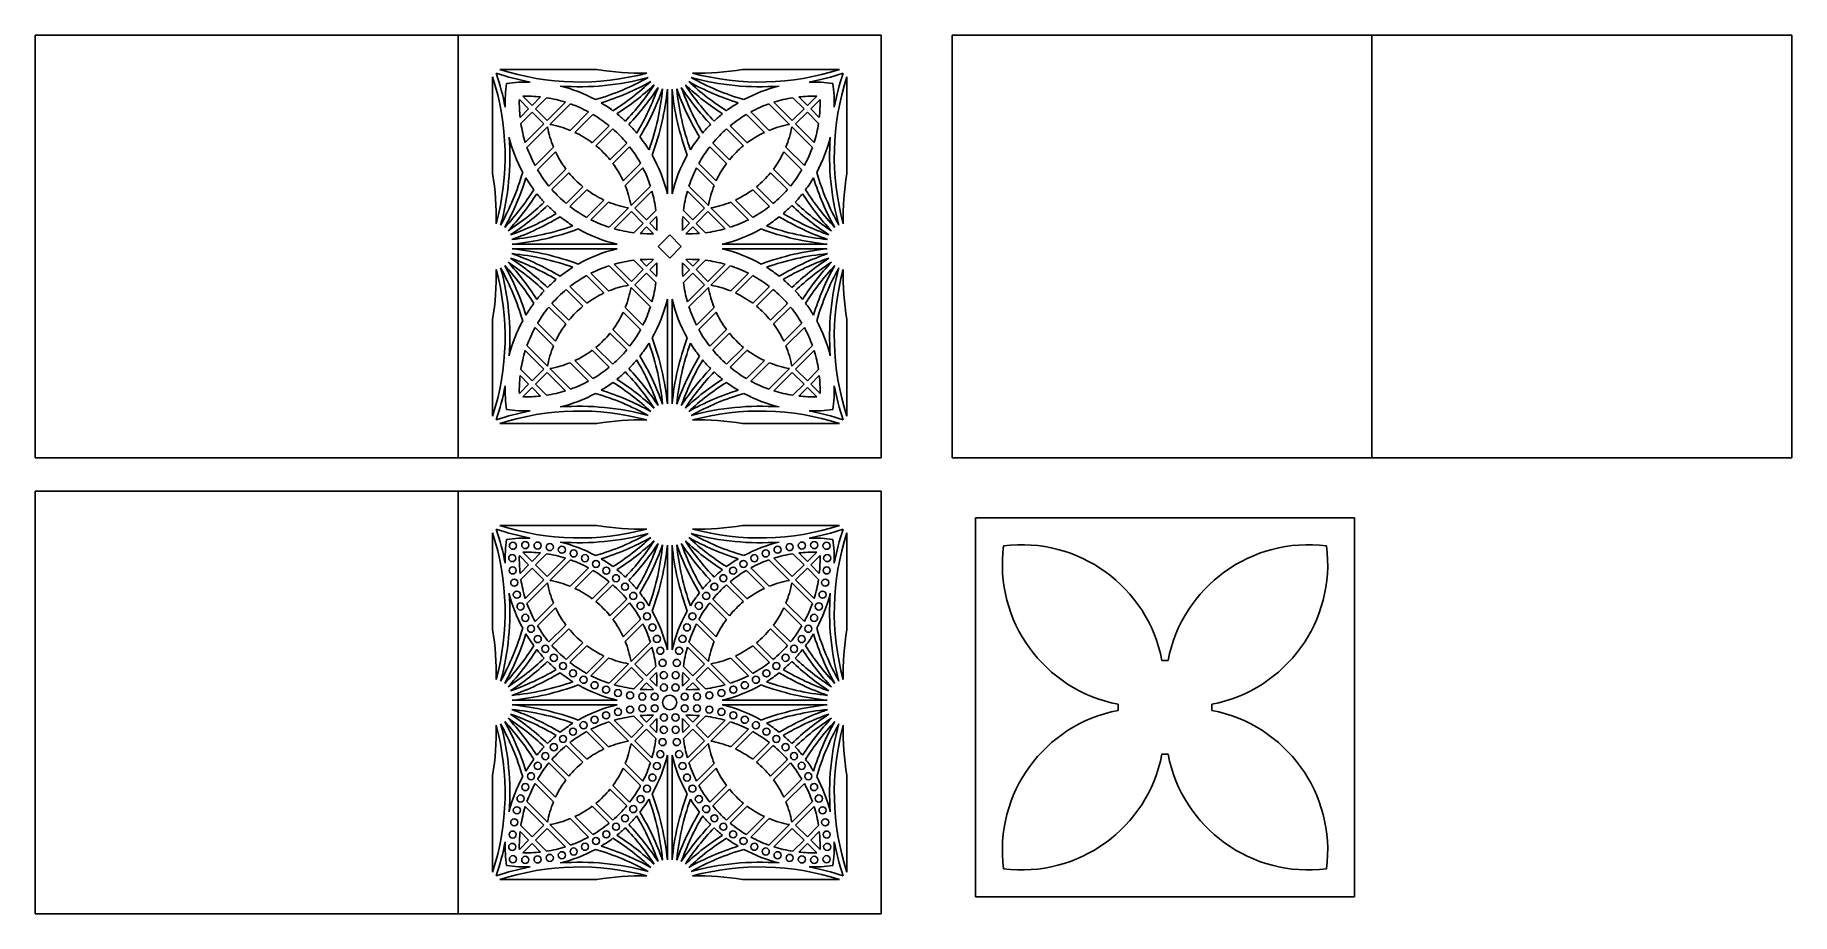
# Model space of a CAD drawing. Extents: x 44 to 604, y -106 to 174.
import ezdxf

# ---------------------------------------------------------------- set-up
doc = ezdxf.new("R2010")
doc.units = 0
doc.layers.get('0').update_dxf_attribs({"linetype": 'CONTINUOUS'})

msp = doc.modelspace()

# ---------------------------------------------------------------- linework, layer by layer
for p, q in [((178.891836, 174.146903), (43.891836, 174.146903)), ((43.891836, 174.146903), (43.891836, 39.146903)), ((178.891836, 174.146903), (313.891836, 174.146903)), ((178.891836, 39.146903), (178.891836, 174.146903)), ((313.891836, 174.146903), (313.891836, 39.146903)), ((470.490999, 174.146903), (336.490999, 174.146903)), ((336.490999, 174.146903), (336.490999, 39.146903)), ((470.490999, 174.146903), (604.490999, 174.146903)), ((470.490999, 39.146903), (470.490999, 174.146903)), ((604.490999, 174.146903), (604.490999, 39.146903)), ((192.231495, 163.182077), (223.129268, 163.182077)), ((269.654405, 163.182077), (300.552177, 163.182077)), ((189.856662, 129.909471), (189.856662, 160.807244)), ((302.927011, 160.807244), (302.927011, 129.909471)), ((198.416121, 153.55658), (201.38528, 150.587422)), ((199.482159, 154.622618), (202.451317, 151.653459)), ((202.451317, 151.653459), (205.191921, 154.394064)), ((203.517354, 150.587422), (207.07494, 154.145008)), ((207.266307, 146.838469), (213.153704, 152.725866)), ((208.181236, 145.621323), (214.748964, 152.189051)), ((245.638034, 156.923955), (245.638034, 123.436785)), ((247.145638, 156.923955), (247.145638, 123.436785)), ((284.602437, 145.621323), (278.034708, 152.189051)), ((285.517365, 146.838469), (279.629969, 152.725866)), ((289.266318, 150.587422), (285.708732, 154.145008)), ((290.332355, 151.653459), (287.591751, 154.394064)), ((293.301513, 154.622618), (290.332355, 151.653459)), ((294.367551, 153.55658), (291.398393, 150.587422)), ((198.644675, 147.846818), (201.38528, 150.587422)), ((198.893731, 145.963799), (202.451317, 149.521385)), ((200.312873, 139.885035), (206.20027, 145.772432)), ((202.451317, 149.521385), (206.20027, 145.772432)), ((203.517354, 150.587422), (207.266307, 146.838469)), ((208.332345, 145.772432), (208.552578, 145.552199)), ((214.640196, 143.741071), (220.510454, 149.611329)), ((216.121851, 143.090651), (221.871573, 148.840373)), ((276.661822, 143.090651), (270.912099, 148.840373)), ((278.143477, 143.741071), (272.273219, 149.611329)), ((284.451327, 145.772432), (284.231094, 145.552199)), ((289.266318, 150.587422), (285.517365, 146.838469)), ((290.332355, 149.521385), (286.583402, 145.772432)), ((292.470799, 139.885035), (286.583402, 145.772432)), ((293.889941, 145.963799), (290.332355, 149.521385)), ((294.138997, 147.846818), (291.398393, 150.587422)), ((200.849688, 138.289775), (207.417416, 144.857503)), ((207.266307, 144.706394), (207.48654, 144.486161)), ((221.65298, 139.777819), (227.074997, 145.199836)), ((222.848986, 138.84175), (228.226935, 144.2197)), ((269.934687, 138.84175), (264.556737, 144.2197)), ((271.130692, 139.777819), (265.708675, 145.199836)), ((285.517365, 144.706394), (285.297132, 144.486161)), ((291.933984, 138.289775), (285.366256, 144.857503)), ((203.42741, 132.528285), (209.297668, 138.398543)), ((204.198366, 131.167166), (209.948088, 136.916888)), ((227.339002, 134.335834), (232.660864, 139.657696)), ((228.271234, 133.135991), (233.61032, 138.475077)), ((264.512438, 133.135991), (259.173352, 138.475077)), ((265.44467, 134.335834), (260.122808, 139.657696)), ((288.585307, 131.167166), (282.835584, 136.916888)), ((289.356262, 132.528285), (283.486004, 138.398543)), ((207.838903, 125.963742), (213.26092, 131.385759)), ((208.819039, 124.811804), (214.196989, 130.189753)), ((231.549833, 127.62435), (237.09878, 133.173296)), ((232.197173, 126.139615), (237.836603, 131.779044)), ((260.586499, 126.139615), (254.94707, 131.779044)), ((261.233839, 127.62435), (255.684893, 133.173296)), ((283.964633, 124.811804), (278.586683, 130.189753)), ((284.94477, 125.963742), (279.522752, 131.385759)), ((213.381043, 120.377875), (218.702905, 125.699737)), ((214.563662, 119.428419), (219.902748, 124.767505)), ((234.046806, 119.755752), (240.244791, 125.953737)), ((235.263953, 118.840824), (240.742648, 124.319519)), ((257.51972, 118.840824), (252.041024, 124.319519)), ((258.736866, 119.755752), (252.538881, 125.953737)), ((278.22001, 119.428419), (272.880925, 124.767505)), ((279.402629, 120.377875), (274.080767, 125.699737)), ((219.865443, 115.939959), (225.414389, 121.488906)), ((221.259695, 115.202136), (226.899124, 120.841566)), ((227.085002, 112.793948), (233.282987, 118.991933)), ((228.71922, 112.296091), (234.197915, 117.774786)), ((232.911645, 119.061057), (233.131878, 118.840824)), ((234.197915, 117.774786), (237.934048, 114.038653)), ((235.263953, 118.840824), (238.988081, 115.116695)), ((238.988081, 115.116695), (241.986123, 118.183027)), ((253.795591, 115.116695), (250.797549, 118.183027)), ((257.51972, 118.840824), (253.795591, 115.116695)), ((258.585757, 117.774786), (254.849624, 114.038653)), ((264.064452, 112.296091), (258.585757, 117.774786)), ((265.698671, 112.793948), (259.500686, 118.991933)), ((259.872028, 119.061057), (259.651795, 118.840824)), ((271.523978, 115.202136), (265.884548, 120.841566)), ((272.91823, 115.939959), (267.369283, 121.488906)), ((234.997394, 111.035108), (237.934048, 114.038653)), ((236.920923, 110.845956), (239.000154, 112.972548)), ((239.000154, 112.972548), (241.226066, 110.746635)), ((240.054187, 114.05059), (242.184284, 116.229207)), ((240.054187, 114.05059), (242.292104, 111.812673)), ((252.729486, 114.05059), (250.491569, 111.812673)), ((252.729486, 114.05059), (250.599388, 116.229207)), ((253.783519, 112.972548), (251.557606, 110.746635)), ((255.862749, 110.845956), (253.783519, 112.972548)), ((257.786278, 111.035108), (254.849624, 114.038653)), ((196.114784, 107.400705), (229.601954, 107.400705)), ((246.391836, 110.384923), (242.681724, 106.646903)), ((246.391836, 102.908883), (242.681724, 106.646903)), ((246.391836, 110.384923), (250.101948, 106.646903)), ((250.101948, 106.646903), (246.391836, 102.908883)), ((296.668888, 107.400705), (263.181718, 107.400705)), ((196.114784, 105.893101), (229.601954, 105.893101)), ((228.71922, 100.997715), (234.197915, 95.519019)), ((234.997394, 102.258698), (237.934048, 99.255153)), ((236.920923, 102.447849), (239.000154, 100.321258)), ((239.000154, 100.321258), (241.226066, 102.54717)), ((240.054187, 99.243216), (242.292104, 101.481133)), ((252.729486, 99.243216), (250.491569, 101.481133)), ((253.783519, 100.321258), (251.557606, 102.54717)), ((255.862749, 102.447849), (253.783519, 100.321258)), ((257.786278, 102.258698), (254.849624, 99.255153)), ((264.064452, 100.997715), (258.585757, 95.519019)), ((296.668888, 105.893101), (263.181718, 105.893101)), ((219.865443, 97.353846), (225.414389, 91.8049)), ((221.259695, 98.091669), (226.899124, 92.45224)), ((227.085002, 100.499858), (233.282987, 94.301873)), ((234.197915, 95.519019), (237.934048, 99.255153)), ((235.263953, 94.452982), (238.988081, 98.177111)), ((238.988081, 98.177111), (241.986123, 95.110779)), ((240.054187, 99.243216), (242.184284, 97.064599)), ((252.729486, 99.243216), (250.599388, 97.064599)), ((253.795591, 98.177111), (250.797549, 95.110779)), ((257.51972, 94.452982), (253.795591, 98.177111)), ((258.585757, 95.519019), (254.849624, 99.255153)), ((265.698671, 100.499858), (259.500686, 94.301873)), ((271.523978, 98.091669), (265.884548, 92.45224)), ((272.91823, 97.353846), (267.369283, 91.8049)), ((213.381043, 92.915931), (218.702905, 87.594069)), ((214.563662, 93.865387), (219.902748, 88.526301)), ((232.911645, 94.232749), (233.131878, 94.452982)), ((234.046806, 93.538053), (240.244791, 87.340068)), ((235.263953, 94.452982), (240.742648, 88.974287)), ((245.638034, 56.369851), (245.638034, 89.857021)), ((247.145638, 56.369851), (247.145638, 89.857021)), ((257.51972, 94.452982), (252.041024, 88.974287)), ((258.736866, 93.538053), (252.538881, 87.340068)), ((259.872028, 94.232749), (259.651795, 94.452982)), ((278.22001, 93.865387), (272.880925, 88.526301)), ((279.402629, 92.915931), (274.080767, 87.594069)), ((207.838903, 87.330064), (213.26092, 81.908047)), ((208.819039, 88.482002), (214.196989, 83.104052)), ((231.549833, 85.669456), (237.09878, 80.120509)), ((232.197173, 87.154191), (237.836603, 81.514761)), ((260.586499, 87.154191), (254.94707, 81.514761)), ((261.233839, 85.669456), (255.684893, 80.120509)), ((283.964633, 88.482002), (278.586683, 83.104052)), ((284.94477, 87.330064), (279.522752, 81.908047)), ((189.856662, 52.486562), (189.856662, 83.384335)), ((203.42741, 80.76552), (209.297668, 74.895262)), ((204.198366, 82.12664), (209.948088, 76.376917)), ((227.339002, 78.957972), (232.660864, 73.63611)), ((228.271234, 80.157814), (233.61032, 74.818729)), ((264.512438, 80.157814), (259.173352, 74.818729)), ((265.44467, 78.957972), (260.122808, 73.63611)), ((288.585307, 82.12664), (282.835584, 76.376917)), ((289.356262, 80.76552), (283.486004, 74.895262)), ((302.927011, 83.384335), (302.927011, 52.486562)), ((200.312873, 73.40877), (206.20027, 67.521374)), ((200.849688, 75.004031), (207.417416, 68.436302)), ((221.65298, 73.515987), (227.074997, 68.093969)), ((222.848986, 74.452056), (228.226935, 69.074106)), ((269.934687, 74.452056), (264.556737, 69.074106)), ((271.130692, 73.515987), (265.708675, 68.093969)), ((291.933984, 75.004031), (285.366256, 68.436302)), ((292.470799, 73.40877), (286.583402, 67.521374)), ((198.893731, 67.330007), (202.451317, 63.772421)), ((202.451317, 63.772421), (206.20027, 67.521374)), ((207.266307, 68.587412), (207.48654, 68.807645)), ((208.181236, 67.672483), (214.748964, 61.104755)), ((208.332345, 67.521374), (208.552578, 67.741607)), ((214.640196, 69.552735), (220.510454, 63.682477)), ((216.121851, 70.203155), (221.871573, 64.453432)), ((276.661822, 70.203155), (270.912099, 64.453432)), ((278.143477, 69.552735), (272.273219, 63.682477)), ((284.602437, 67.672483), (278.034708, 61.104755)), ((284.451327, 67.521374), (284.231094, 67.741607)), ((285.517365, 68.587412), (285.297132, 68.807645)), ((290.332355, 63.772421), (286.583402, 67.521374)), ((293.889941, 67.330007), (290.332355, 63.772421)), ((198.416121, 59.737226), (201.38528, 62.706384)), ((198.644675, 65.446988), (201.38528, 62.706384)), ((203.517354, 62.706384), (207.266307, 66.455337)), ((203.517354, 62.706384), (207.07494, 59.148798)), ((207.266307, 66.455337), (213.153704, 60.56794)), ((285.517365, 66.455337), (279.629969, 60.56794)), ((289.266318, 62.706384), (285.517365, 66.455337)), ((289.266318, 62.706384), (285.708732, 59.148798)), ((294.138997, 65.446988), (291.398393, 62.706384)), ((294.367551, 59.737226), (291.398393, 62.706384)), ((199.482159, 58.671188), (202.451317, 61.640346)), ((202.451317, 61.640346), (205.191921, 58.899742)), ((290.332355, 61.640346), (287.591751, 58.899742)), ((293.301513, 58.671188), (290.332355, 61.640346)), ((223.129268, 50.111729), (192.231495, 50.111729)), ((300.552177, 50.111729), (269.654405, 50.111729)), ((43.891836, 39.146903), (178.891836, 39.146903)), ((313.891836, 39.146903), (178.891836, 39.146903)), ((336.490999, 39.146903), (470.490999, 39.146903)), ((604.490999, 39.146903), (470.490999, 39.146903)), ((178.891836, 28.554787), (43.891836, 28.554787)), ((43.891836, 28.554787), (43.891836, -106.445213)), ((178.891836, -106.445213), (178.891836, 28.554787)), ((178.891836, 28.554787), (313.891836, 28.554787)), ((313.891836, 28.554787), (313.891836, -106.445213)), ((192.231495, 17.589961), (223.129268, 17.589961)), ((269.654405, 17.589961), (300.552177, 17.589961)), ((343.954011, 20.007666), (464.954011, 20.007666)), ((343.954011, -100.992334), (343.954011, 20.007666)), ((464.954011, 20.007666), (464.954011, -100.992334)), ((189.856662, -15.682645), (189.856662, 15.215128)), ((245.638034, 11.331839), (245.638034, -22.155332)), ((247.145638, 11.331839), (247.145638, -22.155332)), ((302.927011, 15.215128), (302.927011, -15.682645)), ((198.416121, 7.964464), (201.38528, 4.995306)), ((199.482159, 9.030501), (202.451317, 6.061343)), ((202.451317, 6.061343), (205.191921, 8.801948)), ((203.517354, 4.995306), (207.07494, 8.552892)), ((207.266307, 1.246353), (213.153704, 7.133749)), ((208.181236, 0.029206), (214.748964, 6.596935)), ((284.602437, 0.029206), (278.034708, 6.596935)), ((285.517365, 1.246353), (279.629969, 7.133749)), ((289.266318, 4.995306), (285.708732, 8.552892)), ((290.332355, 6.061343), (287.591751, 8.801948)), ((293.301513, 9.030501), (290.332355, 6.061343)), ((294.367551, 7.964464), (291.398393, 4.995306)), ((198.644675, 2.254701), (201.38528, 4.995306)), ((198.893731, 0.371683), (202.451317, 3.929268)), ((200.312873, -5.707081), (206.20027, 0.180316)), ((202.451317, 3.929268), (206.20027, 0.180316)), ((203.517354, 4.995306), (207.266307, 1.246353)), ((208.332345, 0.180316), (208.552578, -0.039918)), ((214.640196, -1.851045), (220.510454, 4.019213)), ((216.121851, -2.501465), (221.871573, 3.248257)), ((276.661822, -2.501465), (270.912099, 3.248257)), ((278.143477, -1.851045), (272.273219, 4.019213)), ((284.451327, 0.180316), (284.231094, -0.039918)), ((289.266318, 4.995306), (285.517365, 1.246353)), ((290.332355, 3.929268), (286.583402, 0.180316)), ((292.470799, -5.707081), (286.583402, 0.180316)), ((293.889941, 0.371683), (290.332355, 3.929268)), ((294.138997, 2.254701), (291.398393, 4.995306)), ((200.849688, -7.302341), (207.417416, -0.734613)), ((207.266307, -0.885722), (207.48654, -1.105955)), ((221.65298, -5.814297), (227.074997, -0.39228)), ((222.848986, -6.750366), (228.226935, -1.372417)), ((269.934687, -6.750366), (264.556737, -1.372417)), ((271.130692, -5.814297), (265.708675, -0.39228)), ((285.517365, -0.885722), (285.297132, -1.105955)), ((291.933984, -7.302341), (285.366256, -0.734613)), ((203.42741, -13.063831), (209.297668, -7.193573)), ((204.198366, -14.42495), (209.948088, -8.675228)), ((227.339002, -11.256282), (232.660864, -5.93442)), ((228.271234, -12.456125), (233.61032, -7.117039)), ((264.512438, -12.456125), (259.173352, -7.117039)), ((265.44467, -11.256282), (260.122808, -5.93442)), ((288.585307, -14.42495), (282.835584, -8.675228)), ((289.356262, -13.063831), (283.486004, -7.193573)), ((207.838903, -19.628374), (213.26092, -14.206357)), ((208.819039, -20.780312), (214.196989, -15.402363)), ((231.549833, -17.967766), (237.09878, -12.41882)), ((232.197173, -19.452501), (237.836603, -13.813072)), ((260.586499, -19.452501), (254.94707, -13.813072)), ((261.233839, -17.967766), (255.684893, -12.41882)), ((283.964633, -20.780312), (278.586683, -15.402363)), ((284.94477, -19.628374), (279.522752, -14.206357)), ((213.381043, -25.214241), (218.702905, -19.892379)), ((214.563662, -26.163697), (219.902748, -20.824612)), ((234.046806, -25.836364), (240.244791, -19.638379)), ((235.263953, -26.751292), (240.742648, -21.272597)), ((257.51972, -26.751292), (252.041024, -21.272597)), ((258.736866, -25.836364), (252.538881, -19.638379)), ((278.22001, -26.163697), (272.880925, -20.824612)), ((279.402629, -25.214241), (274.080767, -19.892379)), ((219.865443, -29.652157), (225.414389, -24.10321)), ((221.259695, -30.38998), (226.899124, -24.75055)), ((227.085002, -32.798168), (233.282987, -26.600183)), ((228.71922, -33.296025), (234.197915, -27.81733)), ((232.911645, -26.531059), (233.131878, -26.751292)), ((233.977682, -25.465022), (234.197915, -25.685255)), ((234.197915, -27.81733), (237.934048, -31.553463)), ((235.263953, -26.751292), (238.988081, -30.475421)), ((238.988081, -30.475421), (241.986123, -27.409089)), ((253.795591, -30.475421), (250.797549, -27.409089)), ((257.51972, -26.751292), (253.795591, -30.475421)), ((258.585757, -27.81733), (254.849624, -31.553463)), ((264.064452, -33.296025), (258.585757, -27.81733)), ((265.698671, -32.798168), (259.500686, -26.600183)), ((259.872028, -26.531059), (259.651795, -26.751292)), ((271.523978, -30.38998), (265.884548, -24.75055)), ((272.91823, -29.652157), (267.369283, -24.10321)), ((403.472739, -25.520686), (405.435283, -25.520686)), ((234.997394, -34.557009), (237.934048, -31.553463)), ((236.920923, -34.74616), (239.000154, -32.619568)), ((239.000154, -32.619568), (241.226066, -34.845481)), ((240.054187, -31.541526), (242.184284, -29.362909)), ((240.054187, -31.541526), (242.292104, -33.779443)), ((252.729486, -31.541526), (250.491569, -33.779443)), ((252.729486, -31.541526), (250.599388, -29.362909)), ((253.783519, -32.619568), (251.557606, -34.845481)), ((255.862749, -34.74616), (253.783519, -32.619568)), ((257.786278, -34.557009), (254.849624, -31.553463)), ((196.114784, -38.191411), (229.601954, -38.191411)), ((296.668888, -38.191411), (263.181718, -38.191411)), ((196.114784, -39.699016), (229.601954, -39.699016)), ((228.71922, -44.594402), (234.197915, -50.073097)), ((234.997394, -43.333418), (237.934048, -46.336963)), ((236.920923, -43.144267), (239.000154, -45.270858)), ((239.000154, -45.270858), (241.226066, -43.044946)), ((240.054187, -46.3489), (242.292104, -44.110983)), ((252.729486, -46.3489), (250.491569, -44.110983)), ((253.783519, -45.270858), (251.557606, -43.044946)), ((255.862749, -43.144267), (253.783519, -45.270858)), ((257.786278, -43.333418), (254.849624, -46.336963)), ((264.064452, -44.594402), (258.585757, -50.073097)), ((296.668888, -39.699016), (263.181718, -39.699016)), ((389.482363, -41.473605), (389.482363, -39.511062)), ((419.425659, -41.473605), (419.425659, -39.511062)), ((219.865443, -48.23827), (225.414389, -53.787216)), ((221.259695, -47.500447), (226.899124, -53.139876)), ((227.085002, -45.092258), (233.282987, -51.290243)), ((234.197915, -50.073097), (237.934048, -46.336963)), ((235.263953, -51.139134), (238.988081, -47.415005)), ((238.988081, -47.415005), (241.986123, -50.481337)), ((240.054187, -46.3489), (242.184284, -48.527517)), ((252.729486, -46.3489), (250.599388, -48.527517)), ((253.795591, -47.415005), (250.797549, -50.481337)), ((257.51972, -51.139134), (253.795591, -47.415005)), ((258.585757, -50.073097), (254.849624, -46.336963)), ((265.698671, -45.092258), (259.500686, -51.290243)), ((271.523978, -47.500447), (265.884548, -53.139876)), ((272.91823, -48.23827), (267.369283, -53.787216)), ((213.381043, -52.676185), (218.702905, -57.998047)), ((214.563662, -51.726729), (219.902748, -57.065815)), ((232.911645, -51.359367), (233.131878, -51.139134)), ((234.046806, -52.054063), (240.244791, -58.252048)), ((235.263953, -51.139134), (240.742648, -56.61783)), ((245.638034, -89.222265), (245.638034, -55.735095)), ((247.145638, -89.222265), (247.145638, -55.735095)), ((257.51972, -51.139134), (252.041024, -56.61783)), ((258.736866, -52.054063), (252.538881, -58.252048)), ((259.872028, -51.359367), (259.651795, -51.139134)), ((278.22001, -51.726729), (272.880925, -57.065815)), ((279.402629, -52.676185), (274.080767, -57.998047)), ((403.472739, -55.463982), (405.435283, -55.463982)), ((207.838903, -58.262052), (213.26092, -63.684069)), ((208.819039, -57.110114), (214.196989, -62.488064)), ((231.549833, -59.92266), (237.09878, -65.471607)), ((232.197173, -58.437926), (237.836603, -64.077355)), ((260.586499, -58.437926), (254.94707, -64.077355)), ((261.233839, -59.92266), (255.684893, -65.471607)), ((283.964633, -57.110114), (278.586683, -62.488064)), ((284.94477, -58.262052), (279.522752, -63.684069)), ((189.856662, -93.105554), (189.856662, -62.207782)), ((203.42741, -64.826596), (209.297668, -70.696854)), ((204.198366, -63.465477), (209.948088, -69.215199)), ((227.339002, -66.634144), (232.660864, -71.956007)), ((228.271234, -65.434302), (233.61032, -70.773388)), ((264.512438, -65.434302), (259.173352, -70.773388)), ((265.44467, -66.634144), (260.122808, -71.956007)), ((288.585307, -63.465477), (282.835584, -69.215199)), ((289.356262, -64.826596), (283.486004, -70.696854)), ((302.927011, -62.207782), (302.927011, -93.105554)), ((200.312873, -72.183346), (206.20027, -78.070742)), ((200.849688, -70.588086), (207.417416, -77.155814)), ((221.65298, -72.07613), (227.074997, -77.498147)), ((222.848986, -71.14006), (228.226935, -76.51801)), ((269.934687, -71.14006), (264.556737, -76.51801)), ((271.130692, -72.07613), (265.708675, -77.498147)), ((291.933984, -70.588086), (285.366256, -77.155814)), ((292.470799, -72.183346), (286.583402, -78.070742)), ((198.893731, -78.262109), (202.451317, -81.819695)), ((202.451317, -81.819695), (206.20027, -78.070742)), ((207.266307, -77.004705), (207.48654, -76.784471)), ((208.181236, -77.919633), (214.748964, -84.487361)), ((208.332345, -78.070742), (208.552578, -77.850509)), ((214.640196, -76.039382), (220.510454, -81.90964)), ((216.121851, -75.388962), (221.871573, -81.138684)), ((276.661822, -75.388962), (270.912099, -81.138684)), ((278.143477, -76.039382), (272.273219, -81.90964)), ((284.602437, -77.919633), (278.034708, -84.487361)), ((284.451327, -78.070742), (284.231094, -77.850509)), ((285.517365, -77.004705), (285.297132, -76.784471)), ((290.332355, -81.819695), (286.583402, -78.070742)), ((293.889941, -78.262109), (290.332355, -81.819695)), ((198.416121, -85.854891), (201.38528, -82.885732)), ((198.644675, -80.145128), (201.38528, -82.885732)), ((199.482159, -86.920928), (202.451317, -83.95177)), ((202.451317, -83.95177), (205.191921, -86.692374)), ((203.517354, -82.885732), (207.266307, -79.13678)), ((203.517354, -82.885732), (207.07494, -86.443318)), ((207.266307, -79.13678), (213.153704, -85.024176)), ((285.517365, -79.13678), (279.629969, -85.024176)), ((289.266318, -82.885732), (285.517365, -79.13678)), ((289.266318, -82.885732), (285.708732, -86.443318)), ((290.332355, -83.95177), (287.591751, -86.692374)), ((293.301513, -86.920928), (290.332355, -83.95177)), ((294.138997, -80.145128), (291.398393, -82.885732)), ((294.367551, -85.854891), (291.398393, -82.885732)), ((223.129268, -95.480388), (192.231495, -95.480388)), ((300.552177, -95.480388), (269.654405, -95.480388)), ((43.891836, -106.445213), (178.891836, -106.445213)), ((313.891836, -106.445213), (178.891836, -106.445213)), ((343.954011, -100.992334), (464.954011, -100.992334))]:
    msp.add_line(p, q)
for centre, radius in [((196.351156, 11.095467), 1.130703), ((200.284126, 11.307275), 1.130703), ((204.220251, 11.165681), 1.130703), ((208.127837, 10.671826), 1.130703), ((284.655835, 10.671826), 1.130703), ((288.563422, 11.165681), 1.130703), ((292.499546, 11.307275), 1.130703), ((296.432517, 11.095467), 1.130703), ((196.139348, 7.162496), 1.130703), ((211.975423, 9.829685), 1.130703), ((215.732032, 8.64604), 1.130703), ((219.367416, 7.13042), 1.130703), ((222.852306, 5.295028), 1.130703), ((269.931366, 5.295028), 1.130703), ((273.416256, 7.13042), 1.130703), ((277.051641, 8.64604), 1.130703), ((280.808249, 9.829685), 1.130703), ((296.644324, 7.162496), 1.130703), ((196.280942, 3.226372), 1.130703), ((196.774797, -0.681214), 1.130703), ((226.158644, 3.154642), 1.130703), ((229.259808, 0.726494), 1.130703), ((263.523864, 0.726494), 1.130703), ((266.625028, 3.154642), 1.130703), ((296.008875, -0.681214), 1.130703), ((296.50273, 3.226372), 1.130703), ((197.616938, -4.528801), 1.130703), ((232.130831, -1.969865), 1.130703), ((234.748596, -4.912725), 1.130703), ((258.035076, -4.912725), 1.130703), ((260.652841, -1.969865), 1.130703), ((295.166735, -4.528801), 1.130703), ((198.800583, -8.285409), 1.130703), ((200.316203, -11.920793), 1.130703), ((237.092027, -8.078394), 1.130703), ((239.142256, -11.441381), 1.130703), ((253.641417, -11.441381), 1.130703), ((255.691645, -8.078394), 1.130703), ((292.467469, -11.920793), 1.130703), ((293.983089, -8.285409), 1.130703), ((202.151595, -15.405683), 1.130703), ((240.882775, -14.974611), 1.130703), ((251.900898, -14.974611), 1.130703), ((290.632077, -15.405683), 1.130703), ((204.291981, -18.712021), 1.130703), ((206.720129, -21.813186), 1.130703), ((242.29957, -18.649637), 1.130703), ((243.381236, -22.436868), 1.130703), ((249.402436, -22.436868), 1.130703), ((250.484102, -18.649637), 1.130703), ((286.063543, -21.813186), 1.130703), ((288.491691, -18.712021), 1.130703), ((209.416488, -24.684208), 1.130703), ((212.359348, -27.301973), 1.130703), ((244.119062, -26.305813), 1.130703), ((248.66461, -26.305813), 1.130703), ((280.424324, -27.301973), 1.130703), ((283.367185, -24.684208), 1.130703), ((215.525016, -29.645404), 1.130703), ((218.888004, -31.695633), 1.130703), ((222.421234, -33.436152), 1.130703), ((244.507109, -30.225321), 1.130703), ((244.542251, -34.163835), 1.130703), ((248.241421, -34.163835), 1.130703), ((248.276564, -30.225321), 1.130703), ((270.362438, -33.436152), 1.130703), ((273.895668, -31.695633), 1.130703), ((277.258656, -29.645404), 1.130703), ((226.09626, -34.852948), 1.130703), ((229.883491, -35.934613), 1.130703), ((233.752436, -36.672439), 1.130703), ((237.671944, -37.060486), 1.130703), ((241.610458, -37.095628), 1.130703), ((246.391836, -38.945213), 2.292812), ((251.173215, -37.095628), 1.130703), ((255.111728, -37.060486), 1.130703), ((259.031236, -36.672439), 1.130703), ((262.900181, -35.934613), 1.130703), ((266.687412, -34.852948), 1.130703), ((222.421234, -44.454275), 1.130703), ((226.09626, -43.037479), 1.130703), ((229.883491, -41.955813), 1.130703), ((233.752436, -41.217987), 1.130703), ((237.671944, -40.829941), 1.130703), ((241.610458, -40.794799), 1.130703), ((244.542251, -43.726592), 1.130703), ((248.241421, -43.726592), 1.130703), ((251.173215, -40.794799), 1.130703), ((255.111728, -40.829941), 1.130703), ((259.031236, -41.217987), 1.130703), ((262.900181, -41.955813), 1.130703), ((266.687412, -43.037479), 1.130703), ((270.362438, -44.454275), 1.130703), ((212.359348, -50.588453), 1.130703), ((215.525016, -48.245022), 1.130703), ((218.888004, -46.194794), 1.130703), ((244.119062, -51.584613), 1.130703), ((244.507109, -47.665105), 1.130703), ((248.276564, -47.665105), 1.130703), ((248.66461, -51.584613), 1.130703), ((273.895668, -46.194794), 1.130703), ((277.258656, -48.245022), 1.130703), ((280.424324, -50.588453), 1.130703), ((206.720129, -56.077241), 1.130703), ((209.416488, -53.206218), 1.130703), ((243.381236, -55.453558), 1.130703), ((249.402436, -55.453558), 1.130703), ((283.367185, -53.206218), 1.130703), ((286.063543, -56.077241), 1.130703), ((202.151595, -62.484743), 1.130703), ((204.291981, -59.178406), 1.130703), ((242.29957, -59.24079), 1.130703), ((250.484102, -59.24079), 1.130703), ((288.491691, -59.178406), 1.130703), ((290.632077, -62.484743), 1.130703), ((200.316203, -65.969633), 1.130703), ((239.142256, -66.449045), 1.130703), ((240.882775, -62.915815), 1.130703), ((251.900898, -62.915815), 1.130703), ((253.641417, -66.449045), 1.130703), ((292.467469, -65.969633), 1.130703), ((197.616938, -73.361626), 1.130703), ((198.800583, -69.605018), 1.130703), ((234.748596, -72.977701), 1.130703), ((237.092027, -69.812033), 1.130703), ((255.691645, -69.812033), 1.130703), ((258.035076, -72.977701), 1.130703), ((293.983089, -69.605018), 1.130703), ((295.166735, -73.361626), 1.130703), ((196.774797, -77.209213), 1.130703), ((229.259808, -78.616921), 1.130703), ((232.130831, -75.920562), 1.130703), ((260.652841, -75.920562), 1.130703), ((263.523864, -78.616921), 1.130703), ((296.008875, -77.209213), 1.130703), ((196.139348, -85.052923), 1.130703), ((196.280942, -81.116799), 1.130703), ((219.367416, -85.020846), 1.130703), ((222.852306, -83.185454), 1.130703), ((226.158644, -81.045068), 1.130703), ((266.625028, -81.045068), 1.130703), ((269.931366, -83.185454), 1.130703), ((273.416256, -85.020846), 1.130703), ((296.50273, -81.116799), 1.130703), ((296.644324, -85.052923), 1.130703), ((196.351156, -88.985894), 1.130703), ((200.284126, -89.197701), 1.130703), ((204.220251, -89.056108), 1.130703), ((208.127837, -88.562252), 1.130703), ((211.975423, -87.720112), 1.130703), ((215.732032, -86.536467), 1.130703), ((277.051641, -86.536467), 1.130703), ((280.808249, -87.720112), 1.130703), ((284.655835, -88.562252), 1.130703), ((288.563422, -89.056108), 1.130703), ((292.499546, -89.197701), 1.130703), ((296.432517, -88.985894), 1.130703)]:
    msp.add_circle(centre, radius)
for centre, radius, start, end in [((217.58808, 241.215808), 82.050104, 251.998746, 285.198852), ((237.069512, 245.568728), 83.557709, 260.396224, 271.391861), ((255.714161, 245.568728), 83.557709, 268.608139, 279.603776), ((275.195593, 241.215808), 82.050104, 254.801148, 288.001254), ((111.822931, 135.450659), 82.050104, 344.801148, 18.001254), ((217.58808, 241.215808), 83.557709, 251.486797, 259.168818), ((111.822931, 135.450659), 83.557709, 10.831182, 18.513203), ((240.032453, 152.362966), 46.156259, 172.080628, 181.502804), ((200.675773, 113.006286), 46.156259, 88.497196, 97.919372), ((217.58808, 241.215808), 83.557709, 265.802012, 285.238015), ((200.675773, 113.006286), 46.156259, 61.488358, 76.473633), ((199.714465, 232.327164), 82.050104, 286.274305, 299.045005), ((199.714465, 232.327164), 83.557709, 287.26186, 299.084169), ((184.487417, 219.419372), 82.050104, 302.236807, 312.891159), ((184.487417, 219.419372), 83.557709, 302.614178, 312.930322), ((172.791876, 203.242586), 82.050104, 316.426156, 326.737313), ((172.791876, 203.242586), 83.557709, 316.417117, 326.776476), ((165.307544, 184.736942), 82.050104, 329.316936, 340.583467), ((165.307544, 184.736942), 83.557709, 328.94115, 340.62263), ((162.469384, 164.97792), 82.050104, 340.445517, 354.429621), ((330.314288, 164.97792), 82.050104, 185.570379, 199.554483), ((327.476128, 184.736942), 83.557709, 199.37737, 211.05885), ((327.476128, 184.736942), 82.050104, 199.416533, 210.683064), ((319.991797, 203.242586), 83.557709, 213.223524, 223.582883), ((319.991797, 203.242586), 82.050104, 213.262687, 223.573844), ((308.296256, 219.419372), 83.557709, 227.069678, 237.385822), ((293.069207, 232.327164), 83.557709, 240.915831, 252.73814), ((308.296256, 219.419372), 82.050104, 227.108841, 237.763193), ((275.195593, 241.215808), 83.557709, 254.761985, 274.197988), ((293.069207, 232.327164), 82.050104, 240.954995, 253.725695), ((292.1079, 113.006286), 46.156259, 103.526367, 118.511642), ((292.1079, 113.006286), 46.156259, 82.080628, 91.502804), ((275.195593, 241.215808), 83.557709, 280.831182, 288.513203), ((252.75122, 152.362966), 46.156259, 358.497196, 7.919372), ((380.960742, 135.450659), 83.557709, 161.486797, 169.168818), ((380.960742, 135.450659), 82.050104, 161.998746, 195.198852), ((240.032453, 152.362966), 41.633445, 178.357129, 186.22736), ((200.675773, 113.006286), 41.633445, 83.77264, 91.642871), ((200.675773, 113.006286), 41.633445, 72.559855, 81.158443), ((200.675773, 113.006286), 41.633445, 61.548662, 70.243341), ((200.675773, 113.006286), 46.156259, 53.308281, 58.911165), ((162.469384, 164.97792), 83.557709, 339.596124, 354.468784), ((330.314288, 164.97792), 83.557709, 185.531216, 200.403876), ((292.1079, 113.006286), 46.156259, 121.088835, 126.691719), ((292.1079, 113.006286), 41.633445, 109.756659, 118.451338), ((292.1079, 113.006286), 41.633445, 98.841557, 107.440145), ((292.1079, 113.006286), 41.633445, 88.357129, 96.22736), ((252.75122, 152.362966), 41.633445, 353.77264, 1.642871), ((240.032453, 152.362966), 41.633445, 188.841557, 197.440145), ((200.675773, 113.006286), 41.633445, 50.647701, 59.395759), ((200.675773, 113.006286), 46.156259, 46.860983, 51.318047), ((292.1079, 113.006286), 46.156259, 128.681953, 133.139017), ((292.1079, 113.006286), 41.633445, 120.604241, 129.352299), ((252.75122, 152.362966), 41.633445, 342.559855, 351.158443), ((111.822931, 135.450659), 83.557709, 344.761985, 4.197988), ((240.032453, 152.362966), 46.156259, 193.526367, 208.511642), ((238.962977, 150.537494), 32.052842, 190.207122, 202.254222), ((202.501245, 114.075762), 32.052842, 67.745778, 79.792878), ((202.501245, 114.075762), 32.052842, 53.308583, 64.852995), ((200.675773, 113.006286), 41.633445, 39.802576, 48.566102), ((200.675773, 113.006286), 46.156259, 40.313046, 44.989374), ((200.675773, 113.006286), 46.156259, 32.073393, 38.323777), ((292.1079, 113.006286), 46.156259, 141.676223, 147.926607), ((292.1079, 113.006286), 46.156259, 135.010626, 139.686954), ((292.1079, 113.006286), 41.633445, 131.433898, 140.197424), ((290.282427, 114.075762), 32.052842, 115.147005, 126.691417), ((290.282427, 114.075762), 32.052842, 100.207122, 112.254222), ((253.820695, 150.537494), 32.052842, 337.745778, 349.792878), ((252.75122, 152.362966), 46.156259, 331.488358, 346.473633), ((380.960742, 135.450659), 83.557709, 175.802012, 195.238015), ((240.032453, 152.362966), 41.633445, 199.756659, 208.451338), ((238.962977, 150.537494), 32.052842, 205.147005, 216.691417), ((202.501245, 114.075762), 32.052842, 39.204006, 50.593469), ((200.675773, 113.006286), 41.633445, 28.972807, 37.715331), ((200.675773, 113.006286), 46.156259, 13.060648, 29.659901), ((292.1079, 113.006286), 46.156259, 150.340099, 166.939352), ((292.1079, 113.006286), 41.633445, 142.284669, 151.027193), ((290.282427, 114.075762), 32.052842, 129.406531, 140.795994), ((253.820695, 150.537494), 32.052842, 323.308583, 334.852995), ((252.75122, 152.362966), 41.633445, 331.548662, 340.243341), ((107.470011, 115.969227), 83.557709, 358.608139, 9.603776), ((120.711575, 153.324274), 82.050104, 330.954995, 343.725695), ((240.032453, 152.362966), 41.633445, 210.604241, 219.352299), ((238.962977, 150.537494), 32.052842, 219.406531, 230.795994), ((202.501245, 114.075762), 32.052842, 25.004875, 36.487701), ((200.675773, 113.006286), 41.633445, 18.118709, 26.801808), ((292.1079, 113.006286), 41.633445, 153.198192, 161.881291), ((290.282427, 114.075762), 32.052842, 143.512299, 154.995125), ((253.820695, 150.537494), 32.052842, 309.204006, 320.593469), ((252.75122, 152.362966), 41.633445, 320.647701, 329.395759), ((372.072098, 153.324274), 82.050104, 196.274305, 209.045005), ((385.313662, 115.969227), 83.557709, 170.396224, 181.391861), ((120.711575, 153.324274), 83.557709, 330.915831, 342.73814), ((133.619367, 168.551322), 82.050104, 317.108841, 327.763193), ((133.619367, 168.551322), 83.557709, 317.069678, 327.385822), ((240.032453, 152.362966), 46.156259, 211.088835, 216.691719), ((240.032453, 152.362966), 46.156259, 218.681953, 223.139017), ((240.032453, 152.362966), 41.633445, 221.433898, 230.197424), ((238.962977, 150.537494), 32.052842, 233.512299, 244.995125), ((202.501245, 114.075762), 32.052842, 10.207122, 22.109254), ((200.675773, 113.006286), 41.633445, 7.142696, 15.767491), ((292.1079, 113.006286), 41.633445, 164.232509, 172.857304), ((290.282427, 114.075762), 32.052842, 157.890746, 169.792878), ((253.820695, 150.537494), 32.052842, 295.004875, 306.487701), ((252.75122, 152.362966), 41.633445, 309.802576, 318.566102), ((252.75122, 152.362966), 46.156259, 316.860983, 321.318047), ((359.164306, 168.551322), 83.557709, 212.614178, 222.930322), ((252.75122, 152.362966), 46.156259, 323.308281, 328.911165), ((359.164306, 168.551322), 82.050104, 212.236807, 222.891159), ((372.072098, 153.324274), 83.557709, 197.26186, 209.084169), ((149.796153, 180.246863), 82.050104, 303.262687, 313.573844), ((149.796153, 180.246863), 83.557709, 303.223524, 313.582883), ((240.032453, 152.362966), 46.156259, 225.010626, 229.686954), ((240.032453, 152.362966), 41.633445, 232.284669, 241.027193), ((238.962977, 150.537494), 32.052842, 247.890746, 259.792878), ((253.820695, 150.537494), 32.052842, 280.207122, 292.109254), ((252.75122, 152.362966), 41.633445, 298.972807, 307.715331), ((252.75122, 152.362966), 46.156259, 310.313046, 314.989374), ((342.987519, 180.246863), 83.557709, 226.417117, 236.776476), ((342.987519, 180.246863), 82.050104, 226.426156, 236.737313), ((168.301797, 187.731195), 82.050104, 289.416533, 300.683064), ((168.301797, 187.731195), 83.557709, 289.37737, 301.05885), ((188.060819, 190.569355), 82.050104, 275.570379, 289.554483), ((188.060819, 190.569355), 83.557709, 275.531216, 290.403876), ((240.032453, 152.362966), 46.156259, 231.676223, 237.926607), ((240.032453, 152.362966), 46.156259, 240.340099, 256.939352), ((240.032453, 152.362966), 41.633445, 243.198192, 251.881291), ((240.032453, 152.362966), 41.633445, 254.232509, 263.05377), ((200.675773, 113.006286), 41.633445, 358.357129, 4.439812), ((292.1079, 113.006286), 41.633445, 175.560188, 181.642871), ((252.75122, 152.362966), 41.633445, 276.94623, 285.767491), ((252.75122, 152.362966), 46.156259, 283.060648, 299.659901), ((252.75122, 152.362966), 41.633445, 288.118709, 296.801808), ((304.722853, 190.569355), 83.557709, 249.596124, 264.468784), ((252.75122, 152.362966), 46.156259, 302.073393, 308.323777), ((304.722853, 190.569355), 82.050104, 250.445517, 264.429621), ((324.481875, 187.731195), 83.557709, 238.94115, 250.62263), ((324.481875, 187.731195), 82.050104, 239.316936, 250.583467), ((240.032453, 152.362966), 41.633445, 265.713929, 271.642871), ((252.75122, 152.362966), 41.633445, 268.357129, 274.286071), ((149.796153, 33.046942), 82.050104, 46.426156, 56.737313), ((133.619367, 44.742483), 83.557709, 32.614178, 42.930322), ((168.301797, 25.562611), 82.050104, 59.316936, 70.583467), ((149.796153, 33.046942), 83.557709, 46.417117, 56.776476), ((168.301797, 25.562611), 83.557709, 58.94115, 70.62263), ((188.060819, 22.724451), 82.050104, 70.445517, 84.429621), ((188.060819, 22.724451), 83.557709, 69.596124, 84.468784), ((240.032453, 60.930839), 46.156259, 103.060648, 119.659901), ((240.032453, 60.930839), 41.633445, 96.94623, 105.767491), ((240.032453, 60.930839), 41.633445, 88.357129, 94.286071), ((200.675773, 100.287519), 41.633445, 355.560188, 1.642871), ((292.1079, 100.287519), 41.633445, 178.357129, 184.439812), ((252.75122, 60.930839), 41.633445, 85.713929, 91.642871), ((252.75122, 60.930839), 41.633445, 74.232509, 83.05377), ((252.75122, 60.930839), 46.156259, 60.340099, 76.939352), ((304.722853, 22.724451), 83.557709, 95.531216, 110.403876), ((304.722853, 22.724451), 82.050104, 95.570379, 109.554483), ((324.481875, 25.562611), 83.557709, 109.37737, 121.05885), ((324.481875, 25.562611), 82.050104, 109.416533, 120.683064), ((342.987519, 33.046942), 83.557709, 123.223524, 133.582883), ((342.987519, 33.046942), 82.050104, 123.262687, 133.573844), ((359.164306, 44.742483), 83.557709, 137.069678, 147.385822), ((111.822931, 77.843146), 82.050104, 341.998746, 15.198852), ((107.470011, 97.324578), 83.557709, 350.396224, 1.391861), ((120.711575, 59.969532), 82.050104, 16.274305, 29.045005), ((111.822931, 77.843146), 83.557709, 355.802012, 15.238015), ((120.711575, 59.969532), 83.557709, 17.26186, 29.084169), ((133.619367, 44.742483), 82.050104, 32.236807, 42.891159), ((240.032453, 60.930839), 46.156259, 130.313046, 134.989374), ((240.032453, 60.930839), 46.156259, 122.073393, 128.323777), ((240.032453, 60.930839), 41.633445, 118.972807, 127.715331), ((240.032453, 60.930839), 41.633445, 108.118709, 116.801808), ((252.75122, 60.930839), 41.633445, 63.198192, 71.881291), ((252.75122, 60.930839), 41.633445, 52.284669, 61.027193), ((252.75122, 60.930839), 46.156259, 51.676223, 57.926607), ((252.75122, 60.930839), 46.156259, 45.010626, 49.686954), ((359.164306, 44.742483), 82.050104, 137.108841, 147.763193), ((372.072098, 59.969532), 83.557709, 150.915831, 162.73814), ((372.072098, 59.969532), 82.050104, 150.954995, 163.725695), ((380.960742, 77.843146), 83.557709, 164.761985, 184.197988), ((380.960742, 77.843146), 82.050104, 164.801148, 198.001254), ((385.313662, 97.324578), 83.557709, 178.608139, 189.603776), ((240.032453, 60.930839), 46.156259, 136.860983, 141.318047), ((240.032453, 60.930839), 41.633445, 129.802576, 138.566102), ((238.962977, 62.756312), 32.052842, 115.004875, 126.487701), ((238.962977, 62.756312), 32.052842, 100.207122, 112.109254), ((202.501245, 99.218044), 32.052842, 337.890746, 349.792878), ((200.675773, 100.287519), 41.633445, 344.232509, 352.857304), ((200.675773, 100.287519), 46.156259, 330.340099, 346.939352), ((292.1079, 100.287519), 46.156259, 193.060648, 209.659901), ((292.1079, 100.287519), 41.633445, 187.142696, 195.767491), ((290.282427, 99.218044), 32.052842, 190.207122, 202.109254), ((253.820695, 62.756312), 32.052842, 67.890746, 79.792878), ((253.820695, 62.756312), 32.052842, 53.512299, 64.995125), ((252.75122, 60.930839), 41.633445, 41.433898, 50.197424), ((252.75122, 60.930839), 46.156259, 38.681953, 43.139017), ((240.032453, 60.930839), 46.156259, 143.308281, 148.911165), ((240.032453, 60.930839), 41.633445, 140.647701, 149.395759), ((238.962977, 62.756312), 32.052842, 129.204006, 140.593469), ((202.501245, 99.218044), 32.052842, 323.512299, 334.995125), ((200.675773, 100.287519), 41.633445, 333.198192, 341.881291), ((292.1079, 100.287519), 41.633445, 198.118709, 206.801808), ((290.282427, 99.218044), 32.052842, 205.004875, 216.487701), ((253.820695, 62.756312), 32.052842, 39.406531, 50.795994), ((252.75122, 60.930839), 41.633445, 30.604241, 39.352299), ((252.75122, 60.930839), 46.156259, 31.088835, 36.691719), ((240.032453, 60.930839), 46.156259, 151.488358, 166.473633), ((240.032453, 60.930839), 41.633445, 151.548662, 160.243341), ((238.962977, 62.756312), 32.052842, 143.308583, 154.852995), ((202.501245, 99.218044), 32.052842, 309.406531, 320.795994), ((200.675773, 100.287519), 41.633445, 322.284669, 331.027193), ((292.1079, 100.287519), 41.633445, 208.972807, 217.715331), ((290.282427, 99.218044), 32.052842, 219.204006, 230.593469), ((253.820695, 62.756312), 32.052842, 25.147005, 36.691417), ((252.75122, 60.930839), 41.633445, 19.756659, 28.451338), ((252.75122, 60.930839), 46.156259, 13.526367, 28.511642), ((240.032453, 60.930839), 41.633445, 162.559855, 171.158443), ((238.962977, 62.756312), 32.052842, 157.745778, 169.792878), ((202.501245, 99.218044), 32.052842, 295.147005, 306.691417), ((200.675773, 100.287519), 41.633445, 311.433898, 320.197424), ((200.675773, 100.287519), 46.156259, 321.676223, 327.926607), ((162.469384, 48.315886), 82.050104, 5.570379, 19.554483), ((162.469384, 48.315886), 83.557709, 5.531216, 20.403876), ((330.314288, 48.315886), 83.557709, 159.596124, 174.468784), ((330.314288, 48.315886), 82.050104, 160.445517, 174.429621), ((292.1079, 100.287519), 46.156259, 212.073393, 218.323777), ((292.1079, 100.287519), 41.633445, 219.802576, 228.566102), ((290.282427, 99.218044), 32.052842, 233.308583, 244.852995), ((253.820695, 62.756312), 32.052842, 10.207122, 22.254222), ((252.75122, 60.930839), 41.633445, 8.841557, 17.440145), ((202.501245, 99.218044), 32.052842, 280.207122, 292.254222), ((200.675773, 100.287519), 41.633445, 300.604241, 309.352299), ((200.675773, 100.287519), 46.156259, 315.010626, 319.686954), ((172.791876, 10.05122), 83.557709, 33.223524, 43.582883), ((165.307544, 28.556864), 82.050104, 19.416533, 30.683064), ((165.307544, 28.556864), 83.557709, 19.37737, 31.05885), ((327.476128, 28.556864), 83.557709, 148.94115, 160.62263), ((327.476128, 28.556864), 82.050104, 149.316936, 160.583467), ((319.991797, 10.05122), 83.557709, 136.417117, 146.776476), ((292.1079, 100.287519), 46.156259, 220.313046, 224.989374), ((292.1079, 100.287519), 41.633445, 230.647701, 239.395759), ((290.282427, 99.218044), 32.052842, 247.745778, 259.792878), ((111.822931, 77.843146), 83.557709, 341.486797, 349.168818), ((240.032453, 60.930839), 46.156259, 178.497196, 187.919372), ((240.032453, 60.930839), 41.633445, 173.77264, 181.642871), ((200.675773, 100.287519), 41.633445, 289.756659, 298.451338), ((200.675773, 100.287519), 46.156259, 301.088835, 306.691719), ((184.487417, -6.125567), 82.050104, 47.108841, 57.763193), ((200.675773, 100.287519), 46.156259, 308.681953, 313.139017), ((184.487417, -6.125567), 83.557709, 47.069678, 57.385822), ((172.791876, 10.05122), 82.050104, 33.262687, 43.573844), ((319.991797, 10.05122), 82.050104, 136.426156, 146.737313), ((308.296256, -6.125567), 83.557709, 122.614178, 132.930322), ((308.296256, -6.125567), 82.050104, 122.236807, 132.891159), ((292.1079, 100.287519), 46.156259, 226.860983, 231.318047), ((292.1079, 100.287519), 46.156259, 233.308281, 238.911165), ((292.1079, 100.287519), 41.633445, 241.548662, 250.243341), ((252.75122, 60.930839), 41.633445, 358.357129, 6.22736), ((252.75122, 60.930839), 46.156259, 352.080628, 1.502804), ((380.960742, 77.843146), 83.557709, 190.831182, 198.513203), ((200.675773, 100.287519), 41.633445, 268.357129, 276.22736), ((200.675773, 100.287519), 41.633445, 278.841557, 287.440145), ((200.675773, 100.287519), 46.156259, 283.526367, 298.511642), ((199.714465, -19.033359), 82.050104, 60.954995, 73.725695), ((199.714465, -19.033359), 83.557709, 60.915831, 72.73814), ((293.069207, -19.033359), 83.557709, 107.26186, 119.084169), ((293.069207, -19.033359), 82.050104, 106.274305, 119.045005), ((292.1079, 100.287519), 46.156259, 241.488358, 256.473633), ((292.1079, 100.287519), 41.633445, 252.559855, 261.158443), ((292.1079, 100.287519), 41.633445, 263.77264, 271.642871), ((217.58808, -27.922003), 83.557709, 100.831182, 108.513203), ((217.58808, -27.922003), 82.050104, 74.801148, 108.001254), ((200.675773, 100.287519), 46.156259, 262.080628, 271.502804), ((217.58808, -27.922003), 83.557709, 74.761985, 94.197988), ((237.069512, -32.274923), 83.557709, 88.608139, 99.603776), ((275.195593, -27.922003), 83.557709, 85.802012, 105.238015), ((275.195593, -27.922003), 82.050104, 71.998746, 105.198852), ((255.714161, -32.274923), 83.557709, 80.396224, 91.391861), ((292.1079, 100.287519), 46.156259, 268.497196, 277.919372), ((275.195593, -27.922003), 83.557709, 71.486797, 79.168818), ((217.58808, 95.623692), 82.050104, 251.998746, 285.198852), ((237.069512, 99.976612), 83.557709, 260.396224, 271.391861), ((275.195593, 95.623692), 82.050104, 254.801148, 288.001254), ((255.714161, 99.976612), 83.557709, 268.608139, 279.603776), ((111.822931, -10.141457), 82.050104, 344.801148, 18.001254), ((217.58808, 95.623692), 83.557709, 251.486797, 259.168818), ((111.822931, -10.141457), 83.557709, 10.831182, 18.513203), ((240.032453, 6.77085), 46.156259, 172.080628, 181.502804), ((200.675773, -32.58583), 46.156259, 88.497196, 97.919372), ((217.58808, 95.623692), 83.557709, 265.802012, 285.238015), ((200.675773, -32.58583), 46.156259, 61.488358, 76.473633), ((199.714465, 86.735048), 82.050104, 286.274305, 299.045005), ((199.714465, 86.735048), 83.557709, 287.26186, 299.084169), ((184.487417, 73.827256), 82.050104, 302.236807, 312.891159), ((184.487417, 73.827256), 83.557709, 302.614178, 312.930322), ((172.791876, 57.65047), 82.050104, 316.426156, 326.737313), ((172.791876, 57.65047), 83.557709, 316.417117, 326.776476), ((165.307544, 39.144825), 82.050104, 329.316936, 340.583467), ((165.307544, 39.144825), 83.557709, 328.94115, 340.62263), ((162.469384, 19.385804), 82.050104, 340.445517, 354.429621), ((162.469384, 19.385804), 83.557709, 339.596124, 354.468784), ((330.314288, 19.385804), 83.557709, 185.531216, 200.403876), ((330.314288, 19.385804), 82.050104, 185.570379, 199.554483), ((327.476128, 39.144825), 83.557709, 199.37737, 211.05885), ((327.476128, 39.144825), 82.050104, 199.416533, 210.683064), ((319.991797, 57.65047), 83.557709, 213.223524, 223.582883), ((319.991797, 57.65047), 82.050104, 213.262687, 223.573844), ((308.296256, 73.827256), 83.557709, 227.069678, 237.385822), ((293.069207, 86.735048), 83.557709, 240.915831, 252.73814), ((308.296256, 73.827256), 82.050104, 227.108841, 237.763193), ((293.069207, 86.735048), 82.050104, 240.954995, 253.725695), ((275.195593, 95.623692), 83.557709, 254.761985, 274.197988), ((292.1079, -32.58583), 46.156259, 103.526367, 118.511642), ((292.1079, -32.58583), 46.156259, 82.080628, 91.502804), ((275.195593, 95.623692), 83.557709, 280.831182, 288.513203), ((252.75122, 6.77085), 46.156259, 358.497196, 7.919372), ((380.960742, -10.141457), 83.557709, 161.486797, 169.168818), ((380.960742, -10.141457), 82.050104, 161.998746, 195.198852), ((358.737947, -34.13295), 45.556259, 10.897161, 97.346891), ((450.170075, -34.13295), 45.556259, 82.653109, 169.102839), ((240.032453, 6.77085), 41.633445, 178.357129, 186.22736), ((200.675773, -32.58583), 41.633445, 83.77264, 91.642871), ((200.675773, -32.58583), 41.633445, 72.559855, 81.158443), ((200.675773, -32.58583), 41.633445, 61.548662, 70.243341), ((200.675773, -32.58583), 46.156259, 53.308281, 58.911165), ((292.1079, -32.58583), 46.156259, 121.088835, 126.691719), ((292.1079, -32.58583), 41.633445, 109.756659, 118.451338), ((292.1079, -32.58583), 41.633445, 98.841557, 107.440145), ((292.1079, -32.58583), 41.633445, 88.357129, 96.22736), ((252.75122, 6.77085), 41.633445, 353.77264, 1.642871), ((398.094627, 5.22373), 45.556259, 172.653109, 259.102839), ((410.813395, 5.22373), 45.556259, 280.897161, 7.346891), ((240.032453, 6.77085), 41.633445, 188.841557, 197.440145), ((202.501245, -31.516354), 32.052842, 67.745778, 79.792878), ((200.675773, -32.58583), 41.633445, 50.647701, 59.395759), ((200.675773, -32.58583), 46.156259, 46.860983, 51.318047), ((200.675773, -32.58583), 46.156259, 40.313046, 44.989374), ((292.1079, -32.58583), 46.156259, 135.010626, 139.686954), ((292.1079, -32.58583), 46.156259, 128.681953, 133.139017), ((292.1079, -32.58583), 41.633445, 120.604241, 129.352299), ((290.282427, -31.516354), 32.052842, 100.207122, 112.254222), ((252.75122, 6.77085), 41.633445, 342.559855, 351.158443), ((111.822931, -10.141457), 83.557709, 344.761985, 4.197988), ((240.032453, 6.77085), 46.156259, 193.526367, 208.511642), ((238.962977, 4.945378), 32.052842, 190.207122, 202.254222), ((202.501245, -31.516354), 32.052842, 53.308583, 64.852995), ((200.675773, -32.58583), 41.633445, 39.802576, 48.566102), ((200.675773, -32.58583), 46.156259, 32.073393, 38.323777), ((292.1079, -32.58583), 46.156259, 141.676223, 147.926607), ((292.1079, -32.58583), 41.633445, 131.433898, 140.197424), ((290.282427, -31.516354), 32.052842, 115.147005, 126.691417), ((253.820695, 4.945378), 32.052842, 337.745778, 349.792878), ((252.75122, 6.77085), 46.156259, 331.488358, 346.473633), ((380.960742, -10.141457), 83.557709, 175.802012, 195.238015), ((240.032453, 6.77085), 41.633445, 199.756659, 208.451338), ((238.962977, 4.945378), 32.052842, 205.147005, 216.691417), ((202.501245, -31.516354), 32.052842, 39.204006, 50.593469), ((200.675773, -32.58583), 41.633445, 28.972807, 37.715331), ((200.675773, -32.58583), 46.156259, 13.060648, 29.659901), ((292.1079, -32.58583), 46.156259, 150.340099, 166.939352), ((292.1079, -32.58583), 41.633445, 142.284669, 151.027193), ((290.282427, -31.516354), 32.052842, 129.406531, 140.795994), ((253.820695, 4.945378), 32.052842, 323.308583, 334.852995), ((252.75122, 6.77085), 41.633445, 331.548662, 340.243341), ((107.470011, -29.622889), 83.557709, 358.608139, 9.603776), ((120.711575, 7.732158), 82.050104, 330.954995, 343.725695), ((240.032453, 6.77085), 41.633445, 210.604241, 219.352299), ((238.962977, 4.945378), 32.052842, 219.406531, 230.795994), ((202.501245, -31.516354), 32.052842, 25.004875, 36.487701), ((200.675773, -32.58583), 41.633445, 18.118709, 26.801808), ((292.1079, -32.58583), 41.633445, 153.198192, 161.881291), ((290.282427, -31.516354), 32.052842, 143.512299, 154.995125), ((253.820695, 4.945378), 32.052842, 309.204006, 320.593469), ((252.75122, 6.77085), 41.633445, 320.647701, 329.395759), ((372.072098, 7.732158), 82.050104, 196.274305, 209.045005), ((385.313662, -29.622889), 83.557709, 170.396224, 181.391861), ((120.711575, 7.732158), 83.557709, 330.915831, 342.73814), ((133.619367, 22.959206), 82.050104, 317.108841, 327.763193), ((133.619367, 22.959206), 83.557709, 317.069678, 327.385822), ((240.032453, 6.77085), 46.156259, 211.088835, 216.691719), ((240.032453, 6.77085), 46.156259, 218.681953, 223.139017), ((240.032453, 6.77085), 41.633445, 221.433898, 230.197424), ((238.962977, 4.945378), 32.052842, 233.512299, 244.995125), ((202.501245, -31.516354), 32.052842, 10.207122, 22.109254), ((200.675773, -32.58583), 41.633445, 7.142696, 15.767491), ((292.1079, -32.58583), 41.633445, 164.232509, 172.857304), ((290.282427, -31.516354), 32.052842, 157.890746, 169.792878), ((253.820695, 4.945378), 32.052842, 295.004875, 306.487701), ((252.75122, 6.77085), 41.633445, 309.802576, 318.566102), ((252.75122, 6.77085), 46.156259, 316.860983, 321.318047), ((359.164306, 22.959206), 83.557709, 212.614178, 222.930322), ((252.75122, 6.77085), 46.156259, 323.308281, 328.911165), ((359.164306, 22.959206), 82.050104, 212.236807, 222.891159), ((372.072098, 7.732158), 83.557709, 197.26186, 209.084169), ((149.796153, 34.654747), 82.050104, 303.262687, 313.573844), ((149.796153, 34.654747), 83.557709, 303.223524, 313.582883), ((240.032453, 6.77085), 46.156259, 225.010626, 229.686954), ((240.032453, 6.77085), 41.633445, 232.284669, 241.027193), ((238.962977, 4.945378), 32.052842, 247.890746, 259.792878), ((253.820695, 4.945378), 32.052842, 280.207122, 292.109254), ((252.75122, 6.77085), 41.633445, 298.972807, 307.715331), ((252.75122, 6.77085), 46.156259, 310.313046, 314.989374), ((342.987519, 34.654747), 83.557709, 226.417117, 236.776476), ((342.987519, 34.654747), 82.050104, 226.426156, 236.737313), ((168.301797, 42.139079), 82.050104, 289.416533, 300.683064), ((168.301797, 42.139079), 83.557709, 289.37737, 301.05885), ((188.060819, 44.977239), 82.050104, 275.570379, 289.554483), ((188.060819, 44.977239), 83.557709, 275.531216, 290.403876), ((240.032453, 6.77085), 46.156259, 231.676223, 237.926607), ((240.032453, 6.77085), 46.156259, 240.340099, 256.939352), ((240.032453, 6.77085), 41.633445, 243.198192, 251.881291), ((240.032453, 6.77085), 41.633445, 254.232509, 263.05377), ((200.675773, -32.58583), 41.633445, 358.357129, 4.439812), ((292.1079, -32.58583), 41.633445, 175.560188, 181.642871), ((252.75122, 6.77085), 41.633445, 276.94623, 285.767491), ((252.75122, 6.77085), 46.156259, 283.060648, 299.659901), ((252.75122, 6.77085), 41.633445, 288.118709, 296.801808), ((304.722853, 44.977239), 83.557709, 249.596124, 264.468784), ((252.75122, 6.77085), 46.156259, 302.073393, 308.323777), ((304.722853, 44.977239), 82.050104, 250.445517, 264.429621), ((324.481875, 42.139079), 83.557709, 238.94115, 250.62263), ((324.481875, 42.139079), 82.050104, 239.316936, 250.583467), ((240.032453, 6.77085), 41.633445, 265.713929, 271.642871), ((252.75122, 6.77085), 41.633445, 268.357129, 274.286071), ((149.796153, -112.545174), 82.050104, 46.426156, 56.737313), ((133.619367, -100.849633), 83.557709, 32.614178, 42.930322), ((168.301797, -120.029505), 82.050104, 59.316936, 70.583467), ((149.796153, -112.545174), 83.557709, 46.417117, 56.776476), ((188.060819, -122.867665), 82.050104, 70.445517, 84.429621), ((168.301797, -120.029505), 83.557709, 58.94115, 70.62263), ((188.060819, -122.867665), 83.557709, 69.596124, 84.468784), ((240.032453, -84.661277), 46.156259, 103.060648, 119.659901), ((240.032453, -84.661277), 41.633445, 96.94623, 105.767491), ((240.032453, -84.661277), 41.633445, 88.357129, 94.286071), ((200.675773, -45.304597), 41.633445, 355.560188, 1.642871), ((292.1079, -45.304597), 41.633445, 178.357129, 184.439812), ((252.75122, -84.661277), 41.633445, 85.713929, 91.642871), ((252.75122, -84.661277), 41.633445, 74.232509, 83.05377), ((252.75122, -84.661277), 46.156259, 60.340099, 76.939352), ((304.722853, -122.867665), 83.557709, 95.531216, 110.403876), ((304.722853, -122.867665), 82.050104, 95.570379, 109.554483), ((324.481875, -120.029505), 83.557709, 109.37737, 121.05885), ((324.481875, -120.029505), 82.050104, 109.416533, 120.683064), ((342.987519, -112.545174), 83.557709, 123.223524, 133.582883), ((342.987519, -112.545174), 82.050104, 123.262687, 133.573844), ((359.164306, -100.849633), 83.557709, 137.069678, 147.385822), ((398.094627, -86.208397), 45.556259, 100.897161, 187.346891), ((410.813395, -86.208397), 45.556259, 352.653109, 79.102839), ((107.470011, -48.267538), 83.557709, 350.396224, 1.391861), ((111.822931, -67.74897), 82.050104, 341.998746, 15.198852), ((111.822931, -67.74897), 83.557709, 355.802012, 15.238015), ((120.711575, -85.622584), 82.050104, 16.274305, 29.045005), ((120.711575, -85.622584), 83.557709, 17.26186, 29.084169), ((133.619367, -100.849633), 82.050104, 32.236807, 42.891159), ((240.032453, -84.661277), 46.156259, 130.313046, 134.989374), ((240.032453, -84.661277), 46.156259, 122.073393, 128.323777), ((240.032453, -84.661277), 41.633445, 118.972807, 127.715331), ((240.032453, -84.661277), 41.633445, 108.118709, 116.801808), ((252.75122, -84.661277), 41.633445, 63.198192, 71.881291), ((252.75122, -84.661277), 41.633445, 52.284669, 61.027193), ((252.75122, -84.661277), 46.156259, 51.676223, 57.926607), ((252.75122, -84.661277), 46.156259, 45.010626, 49.686954), ((359.164306, -100.849633), 82.050104, 137.108841, 147.763193), ((372.072098, -85.622584), 83.557709, 150.915831, 162.73814), ((372.072098, -85.622584), 82.050104, 150.954995, 163.725695), ((380.960742, -67.74897), 83.557709, 164.761985, 184.197988), ((380.960742, -67.74897), 82.050104, 164.801148, 198.001254), ((385.313662, -48.267538), 83.557709, 178.608139, 189.603776), ((240.032453, -84.661277), 46.156259, 136.860983, 141.318047), ((240.032453, -84.661277), 41.633445, 129.802576, 138.566102), ((238.962977, -82.835804), 32.052842, 115.004875, 126.487701), ((238.962977, -82.835804), 32.052842, 100.207122, 112.109254), ((202.501245, -46.374072), 32.052842, 337.890746, 349.792878), ((200.675773, -45.304597), 41.633445, 344.232509, 352.857304), ((200.675773, -45.304597), 46.156259, 330.340099, 346.939352), ((292.1079, -45.304597), 46.156259, 193.060648, 209.659901), ((292.1079, -45.304597), 41.633445, 187.142696, 195.767491), ((290.282427, -46.374072), 32.052842, 190.207122, 202.109254), ((253.820695, -82.835804), 32.052842, 67.890746, 79.792878), ((253.820695, -82.835804), 32.052842, 53.512299, 64.995125), ((252.75122, -84.661277), 41.633445, 41.433898, 50.197424), ((252.75122, -84.661277), 46.156259, 38.681953, 43.139017), ((358.737947, -46.851717), 45.556259, 262.653109, 349.102839), ((450.170075, -46.851717), 45.556259, 190.897161, 277.346891), ((240.032453, -84.661277), 46.156259, 143.308281, 148.911165), ((240.032453, -84.661277), 41.633445, 140.647701, 149.395759), ((238.962977, -82.835804), 32.052842, 129.204006, 140.593469), ((202.501245, -46.374072), 32.052842, 323.512299, 334.995125), ((200.675773, -45.304597), 41.633445, 333.198192, 341.881291), ((292.1079, -45.304597), 41.633445, 198.118709, 206.801808), ((290.282427, -46.374072), 32.052842, 205.004875, 216.487701), ((253.820695, -82.835804), 32.052842, 39.406531, 50.795994), ((252.75122, -84.661277), 41.633445, 30.604241, 39.352299), ((252.75122, -84.661277), 46.156259, 31.088835, 36.691719), ((240.032453, -84.661277), 46.156259, 151.488358, 166.473633), ((240.032453, -84.661277), 41.633445, 151.548662, 160.243341), ((238.962977, -82.835804), 32.052842, 143.308583, 154.852995), ((202.501245, -46.374072), 32.052842, 309.406531, 320.795994), ((200.675773, -45.304597), 41.633445, 322.284669, 331.027193), ((292.1079, -45.304597), 41.633445, 208.972807, 217.715331), ((290.282427, -46.374072), 32.052842, 219.204006, 230.593469), ((253.820695, -82.835804), 32.052842, 25.147005, 36.691417), ((252.75122, -84.661277), 41.633445, 19.756659, 28.451338), ((252.75122, -84.661277), 46.156259, 13.526367, 28.511642), ((240.032453, -84.661277), 41.633445, 162.559855, 171.158443), ((238.962977, -82.835804), 32.052842, 157.745778, 169.792878), ((202.501245, -46.374072), 32.052842, 295.147005, 306.691417), ((200.675773, -45.304597), 41.633445, 311.433898, 320.197424), ((200.675773, -45.304597), 46.156259, 321.676223, 327.926607), ((162.469384, -97.27623), 82.050104, 5.570379, 19.554483), ((162.469384, -97.27623), 83.557709, 5.531216, 20.403876), ((330.314288, -97.27623), 83.557709, 159.596124, 174.468784), ((330.314288, -97.27623), 82.050104, 160.445517, 174.429621), ((292.1079, -45.304597), 46.156259, 212.073393, 218.323777), ((292.1079, -45.304597), 41.633445, 219.802576, 228.566102), ((290.282427, -46.374072), 32.052842, 233.308583, 244.852995), ((253.820695, -82.835804), 32.052842, 10.207122, 22.254222), ((252.75122, -84.661277), 41.633445, 8.841557, 17.440145), ((202.501245, -46.374072), 32.052842, 280.207122, 292.254222), ((200.675773, -45.304597), 41.633445, 300.604241, 309.352299), ((200.675773, -45.304597), 46.156259, 315.010626, 319.686954), ((172.791876, -135.540896), 83.557709, 33.223524, 43.582883), ((165.307544, -117.035252), 82.050104, 19.416533, 30.683064), ((165.307544, -117.035252), 83.557709, 19.37737, 31.05885), ((327.476128, -117.035252), 83.557709, 148.94115, 160.62263), ((327.476128, -117.035252), 82.050104, 149.316936, 160.583467), ((319.991797, -135.540896), 83.557709, 136.417117, 146.776476), ((292.1079, -45.304597), 46.156259, 220.313046, 224.989374), ((292.1079, -45.304597), 41.633445, 230.647701, 239.395759), ((290.282427, -46.374072), 32.052842, 247.745778, 259.792878), ((111.822931, -67.74897), 83.557709, 341.486797, 349.168818), ((240.032453, -84.661277), 46.156259, 178.497196, 187.919372), ((240.032453, -84.661277), 41.633445, 173.77264, 181.642871), ((200.675773, -45.304597), 41.633445, 289.756659, 298.451338), ((200.675773, -45.304597), 46.156259, 301.088835, 306.691719), ((184.487417, -151.717683), 82.050104, 47.108841, 57.763193), ((200.675773, -45.304597), 46.156259, 308.681953, 313.139017), ((184.487417, -151.717683), 83.557709, 47.069678, 57.385822), ((172.791876, -135.540896), 82.050104, 33.262687, 43.573844), ((319.991797, -135.540896), 82.050104, 136.426156, 146.737313), ((308.296256, -151.717683), 83.557709, 122.614178, 132.930322), ((308.296256, -151.717683), 82.050104, 122.236807, 132.891159), ((292.1079, -45.304597), 46.156259, 226.860983, 231.318047), ((292.1079, -45.304597), 46.156259, 233.308281, 238.911165), ((292.1079, -45.304597), 41.633445, 241.548662, 250.243341), ((252.75122, -84.661277), 41.633445, 358.357129, 6.22736), ((252.75122, -84.661277), 46.156259, 352.080628, 1.502804), ((380.960742, -67.74897), 83.557709, 190.831182, 198.513203), ((200.675773, -45.304597), 41.633445, 268.357129, 276.22736), ((200.675773, -45.304597), 41.633445, 278.841557, 287.440145), ((200.675773, -45.304597), 46.156259, 283.526367, 298.511642), ((199.714465, -164.625475), 82.050104, 60.954995, 73.725695), ((199.714465, -164.625475), 83.557709, 60.915831, 72.73814), ((293.069207, -164.625475), 83.557709, 107.26186, 119.084169), ((293.069207, -164.625475), 82.050104, 106.274305, 119.045005), ((292.1079, -45.304597), 46.156259, 241.488358, 256.473633), ((292.1079, -45.304597), 41.633445, 252.559855, 261.158443), ((292.1079, -45.304597), 41.633445, 263.77264, 271.642871), ((217.58808, -173.514119), 83.557709, 100.831182, 108.513203), ((217.58808, -173.514119), 82.050104, 74.801148, 108.001254), ((200.675773, -45.304597), 46.156259, 262.080628, 271.502804), ((217.58808, -173.514119), 83.557709, 74.761985, 94.197988), ((237.069512, -177.867039), 83.557709, 88.608139, 99.603776), ((275.195593, -173.514119), 83.557709, 85.802012, 105.238015), ((275.195593, -173.514119), 82.050104, 71.998746, 105.198852), ((255.714161, -177.867039), 83.557709, 80.396224, 91.391861), ((292.1079, -45.304597), 46.156259, 268.497196, 277.919372), ((275.195593, -173.514119), 83.557709, 71.486797, 79.168818)]:
    msp.add_arc(centre, radius, start, end)

doc.saveas('drawing.dxf')
